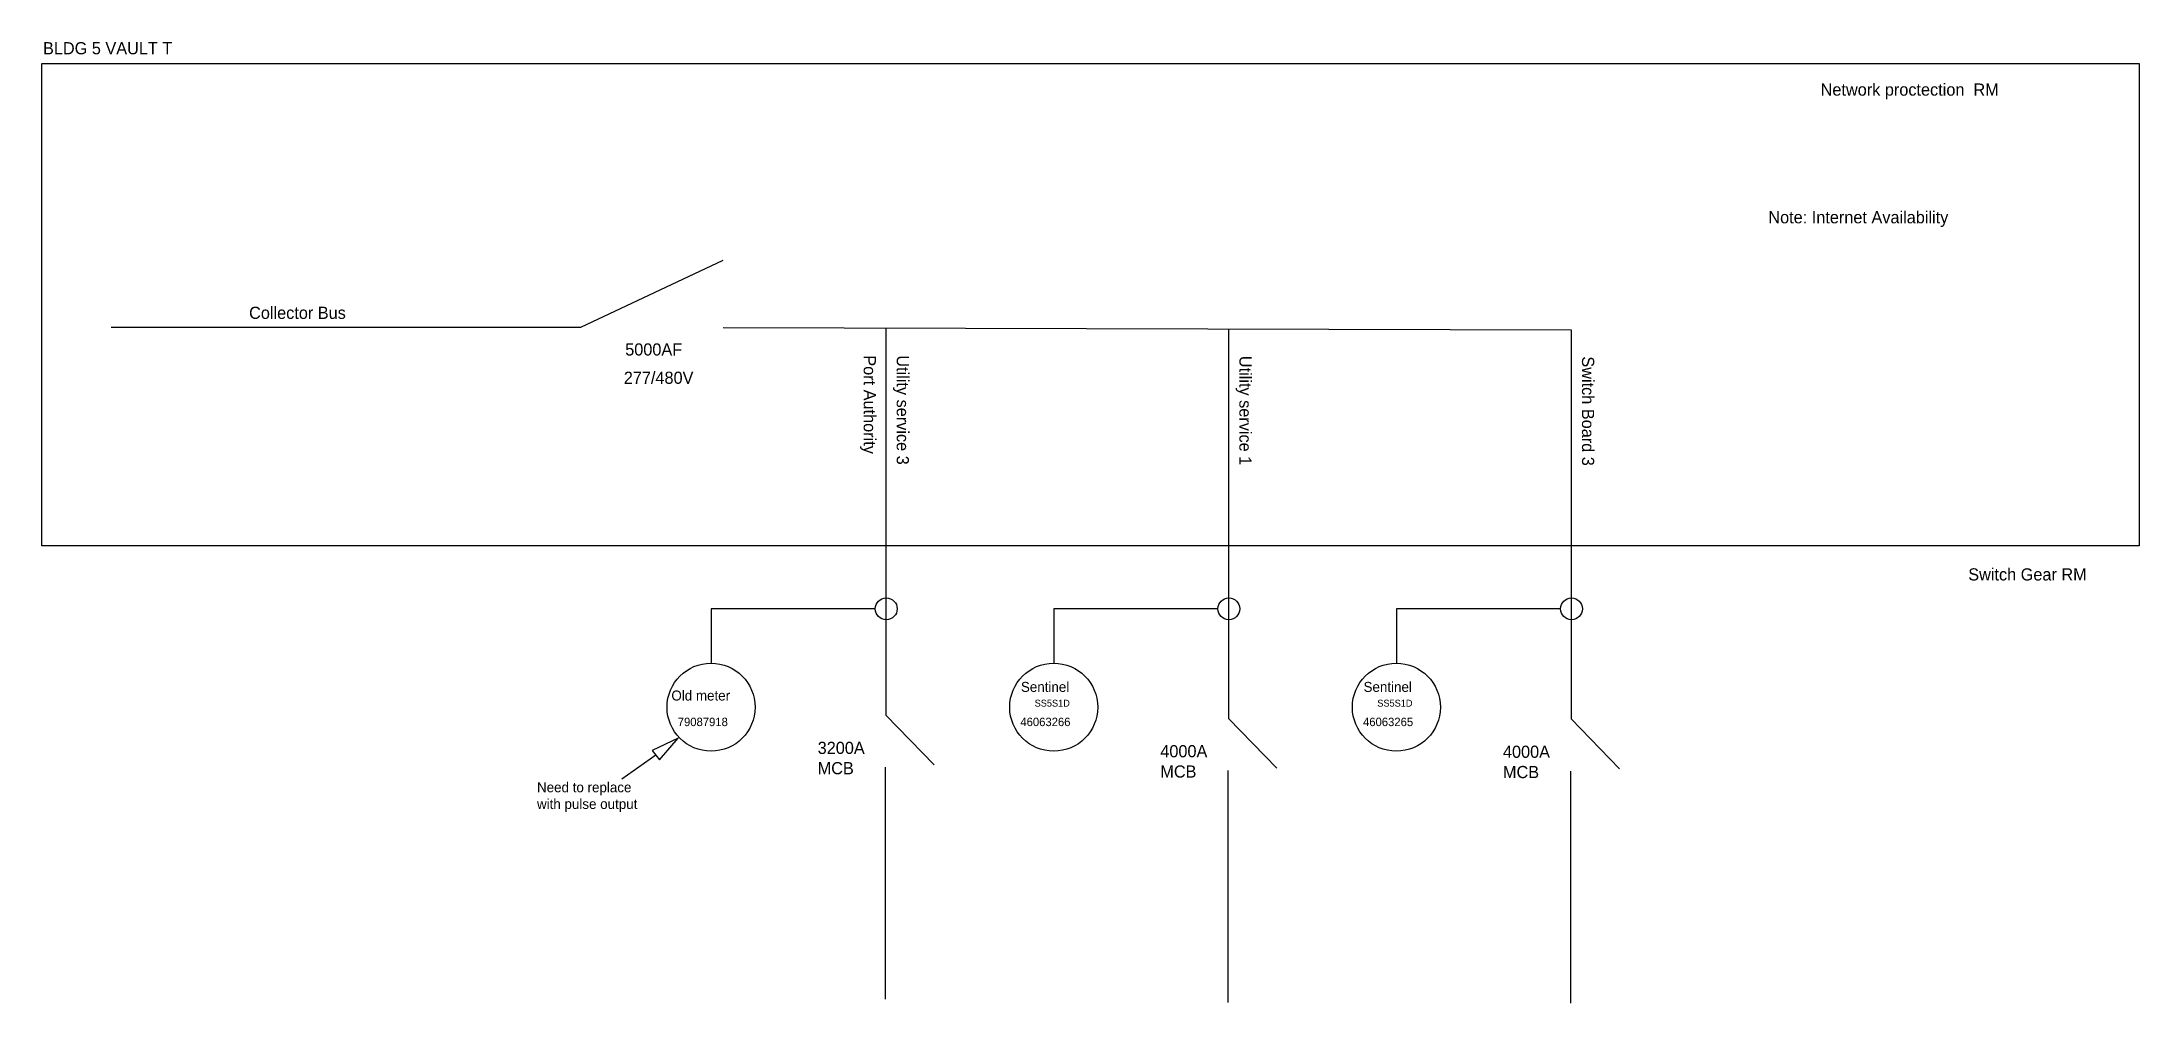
# Model space of a CAD drawing. Header units: inches. Extents: x 21 to 410, y 25 to 72.
# Drawn here: x 323.8 to 410, y 32.3 to 71.8 of the extents above; entities that cross this region are included whole.
import ezdxf

# ---------------------------------------------------------------- set-up
doc = ezdxf.new("R2010")
doc.units = ezdxf.units.IN
doc.header["$MEASUREMENT"] = 0

msp = doc.modelspace()

# ---------------------------------------------------------------- texts
at = {"attachment_point": 1}
for s, insert, char_height, width in [('BLDG 5 VAULT T ', (323.864, 71.745), 0.5, 15.75702), ('Network proctection  RM', (396.912, 70.046), 0.5, 16.22235), ('Note: Internet Availability', (394.763, 64.801), 0.5, 16.22235), ('Collector Bus', (332.333, 60.875), 0.5, 9.06324), ('5000AF', (347.788, 59.369), 0.5, 9.06324), ('277/480V', (347.73, 58.207), 0.5, 9.06324), ('Switch Gear RM', (402.978, 50.128), 0.5, 16.22235), ('Old meter', (349.686, 45.107), 0.411, 7.44955), ('Sentinel', (364.049, 45.462), 0.411, 7.44955), ('Sentinel', (378.129, 45.462), 0.411, 7.44955), ('79087918', (349.948, 43.991), 0.346, 6.27217), ('46063266', (364.027, 43.991), 0.346, 6.27217), ('SS5S1D', (364.613, 44.728), 0.2822, 5.11598), ('46063265', (378.107, 43.991), 0.346, 6.27217), ('SS5S1D', (378.693, 44.728), 0.2822, 5.11598), ('3200A\\PMCB', (355.697, 43.001), 0.5, 9.06324), ('4000A\\PMCB', (369.777, 42.864), 0.5, 9.06324), ('4000A\\PMCB', (383.857, 42.842), 0.5, 9.06324), ('Need to replace\\Pwith pulse output', (344.164, 41.338), 0.41098, 7.44955)]:
    msp.add_mtext(s, dxfattribs=dict(at, insert=insert, char_height=char_height, width=width))
at = {"char_height": 0.5, "width": 9.06324, "attachment_point": 1, "rotation": 270}
for s, insert in [('Port Authority', (358.089, 58.879)), ('Utility service 3', (359.445, 58.879)), ('Utility service 1', (373.525, 58.857)), ('Switch Board 3', (387.605, 58.835))]:
    msp.add_mtext(s, dxfattribs=dict(at, insert=insert))

# ---------------------------------------------------------------- linework, layer by layer
for p, q in [((345.963, 60.031), (351.811, 62.785)), ((326.667, 60.031), (345.963, 60.031)), ((351.811, 60.022), (386.655, 59.923)), ((358.495, 59.967), (358.495, 44.097)), ((372.575, 59.945), (372.575, 43.96)), ((386.655, 59.923), (386.655, 43.938)), ((358.063, 48.463), (351.318, 48.463)), ((351.318, 48.463), (351.318, 46.23)), ((372.143, 48.463), (365.398, 48.463)), ((365.398, 48.463), (365.398, 46.23)), ((386.223, 48.463), (379.478, 48.463)), ((379.478, 48.463), (379.478, 46.23)), ((358.495, 44.097), (360.487, 42.053)), ((372.575, 43.96), (374.567, 41.916)), ((386.655, 43.938), (388.646, 41.894)), ((349.053, 42.449), (347.649, 41.46)), ((358.467, 41.959), (358.467, 32.427)), ((372.547, 41.822), (372.547, 32.29)), ((386.627, 41.8), (386.627, 32.268))]:
    msp.add_line(p, q)
for points in [[(323.821, 70.874), (409.996, 70.874), (409.996, 51.052), (323.821, 51.052)], [(349.966, 43.15), (348.903, 42.644), (349.203, 42.254)]]:
    msp.add_lwpolyline(points, close=True)
for centre, radius in [((358.514, 48.463), 0.452), ((372.594, 48.463), 0.452), ((386.674, 48.463), 0.452), ((351.318, 44.422), 1.808), ((365.398, 44.422), 1.808), ((379.478, 44.422), 1.808)]:
    msp.add_circle(centre, radius)

msp.set_redraw_order([(e.dxf.handle, doc.entitydb.next_handle()) for e in msp.query("TEXT MTEXT ATTDEF DIMENSION ARC_DIMENSION")])  # texts and dimensions are drawn at this point

doc.saveas('drawing.dxf')
